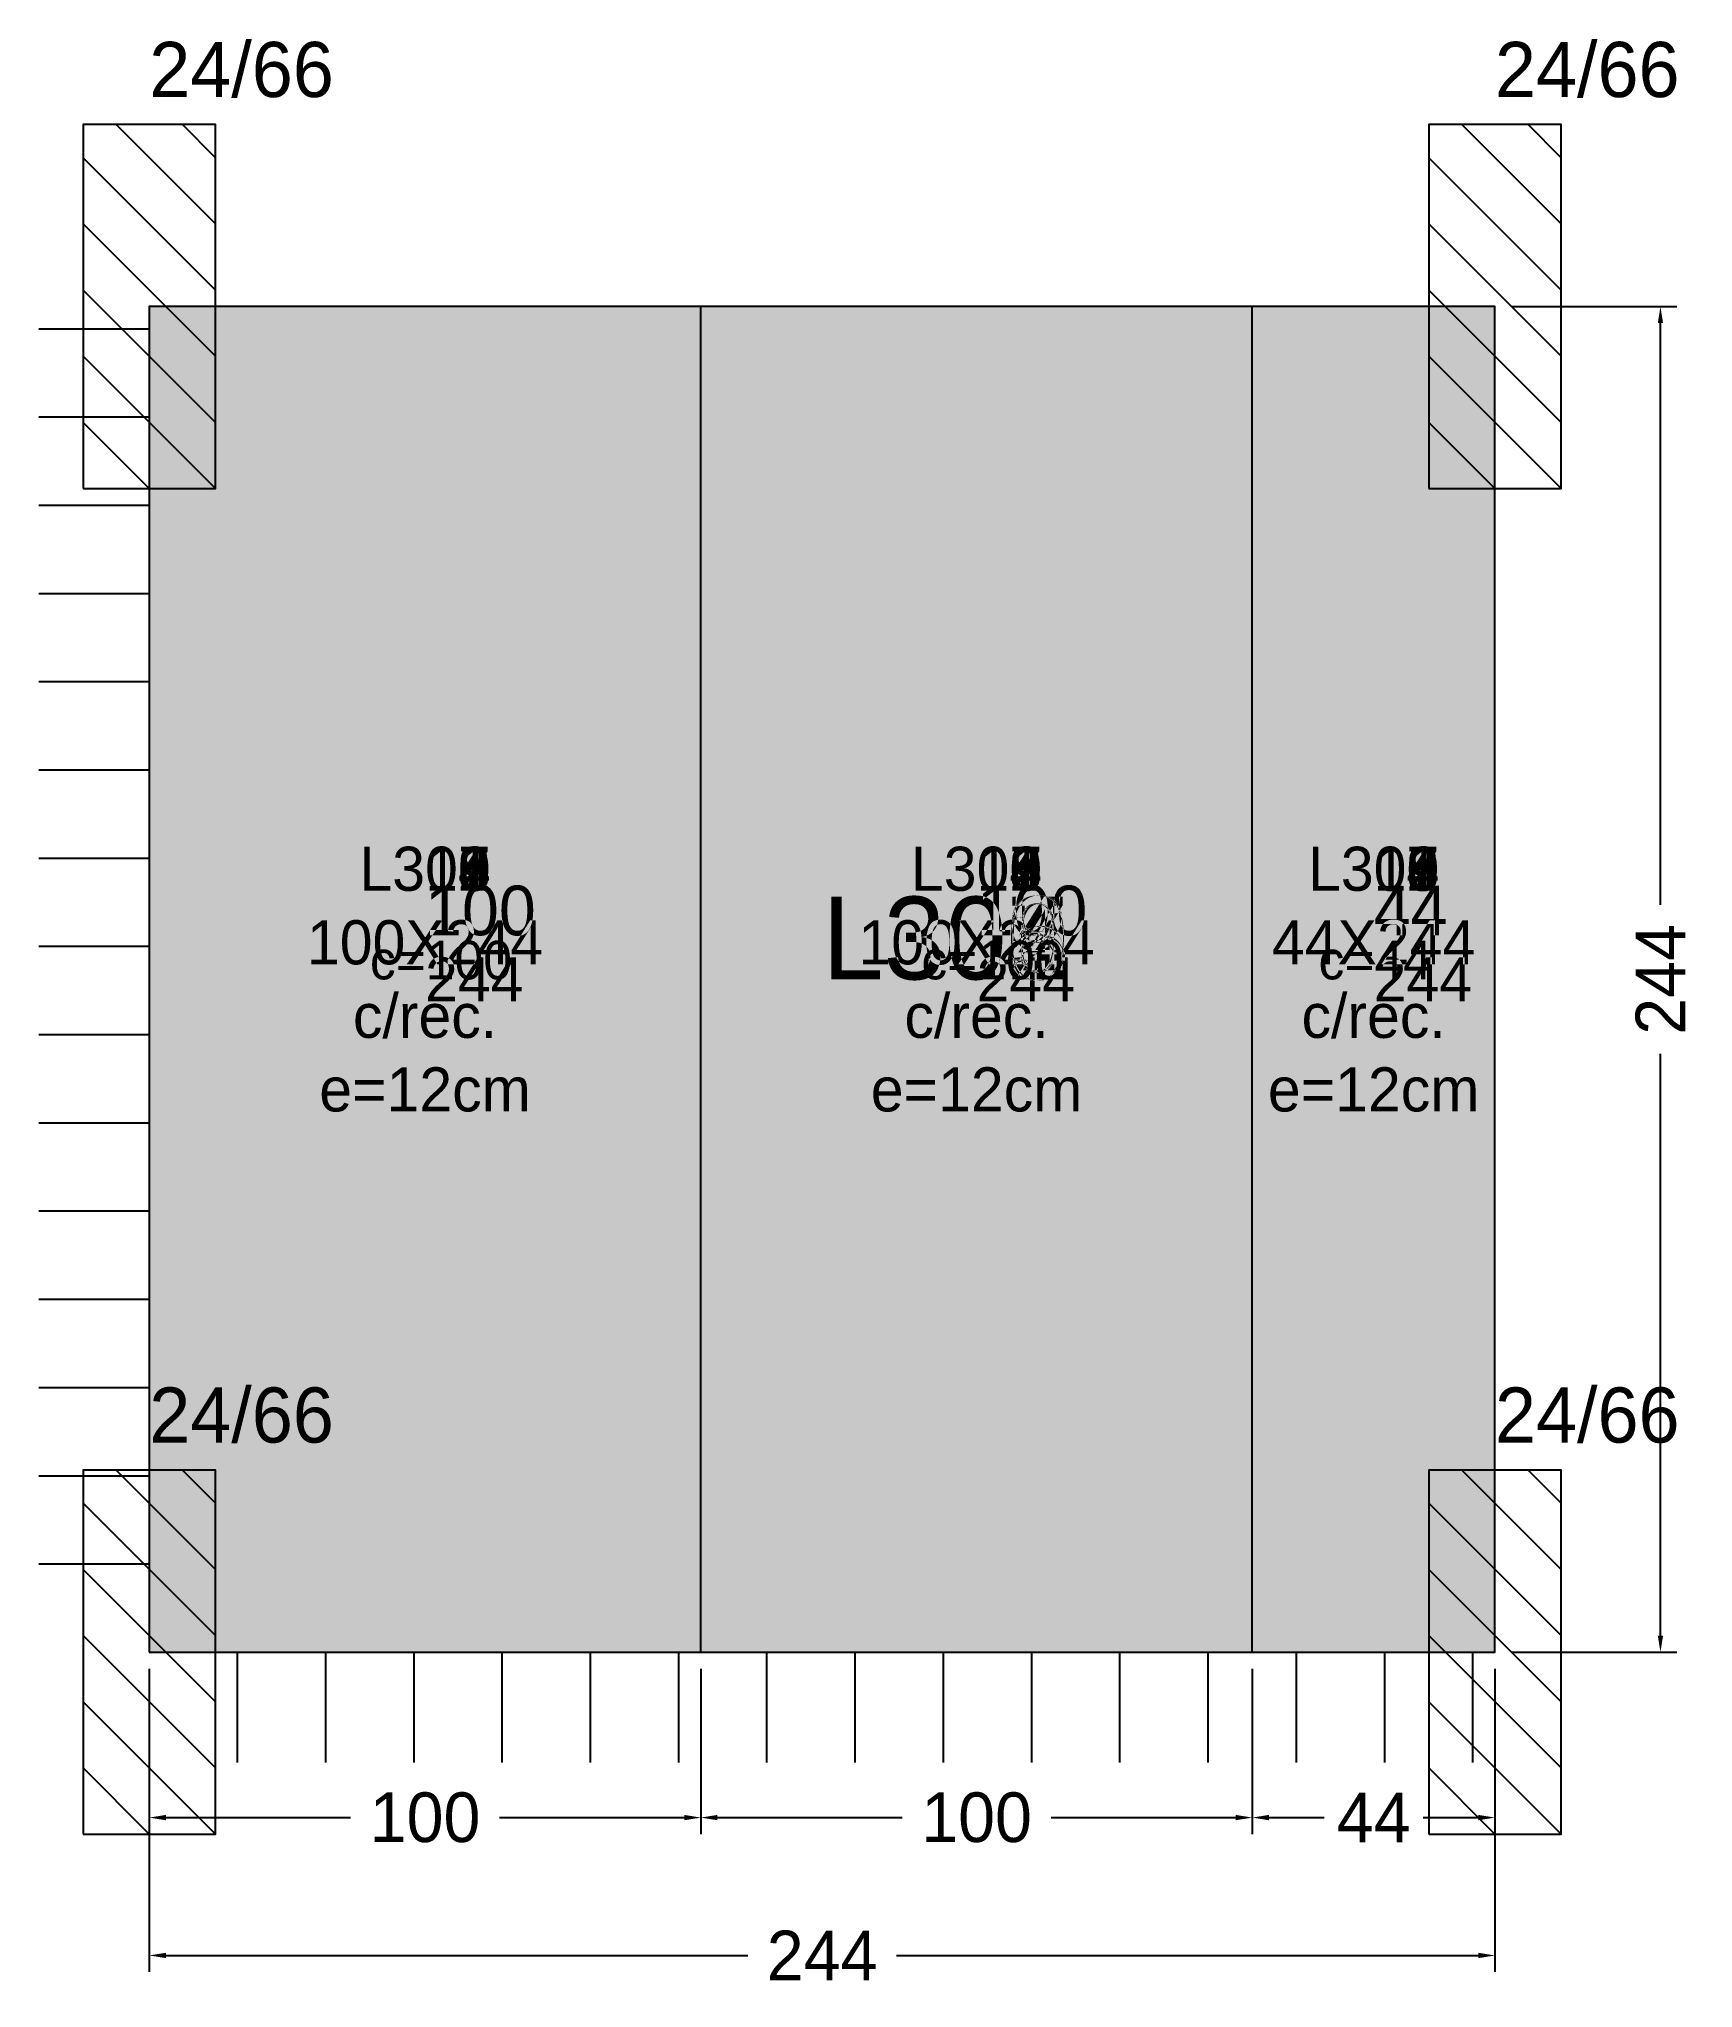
# Model space of a CAD drawing. Extents: x -9500 to 280, y -61 to 293.
# Drawn here: x -20 to 279.9, y -60.9 to 292.5 of the extents above; entities outside this region: 2.
import ezdxf

# ---------------------------------------------------------------- set-up
doc = ezdxf.new("R2010")
doc.units = 0
for name, color, linetype in [('3', 3, 'Continuous'), ('4', 4, 'Continuous'), ('7', 7, 'Continuous'), ('9', 9, 'Continuous'), ('AUX00', 7, 'Continuous'), ('COTA', 241, 'Continuous'), ('Hachura', 251, 'Continuous'), ('Painéis', 200, 'Continuous')]:
    doc.layers.add(name, color=color, linetype=linetype)
doc.dimstyles.new('COTA PAINEL-50', dxfattribs={"dimtxt": 9, "dimasz": 3, "dimexe": 3, "dimexo": 3, "dimgap": 3, "dimtad": 1, "dimdec": 1, "dimcen": 2.5, "dimclrd": 4, "dimclre": 4, "dimclrt": 240, "dimazin": 3, "dimtfac": 1, "dimtmove": 0, "dimatfit": 3})

msp = doc.modelspace()

# ---------------------------------------------------------------- texts
at = {"layer": '3'}
for s, height, p in [('24/66', 10, (0, 282)), ('24/66', 10, (244, 282)), ('c=100', 7, (40, 122)), ('c=100', 7, (40, 122)), ('c=100', 7, (40, 122)), ('c=100', 7, (40, 122)), ('c=100', 7, (40, 122)), ('c=100', 7, (40, 122)), ('c=100', 7, (40, 122)), ('c=100', 7, (40, 122)), ('c=100', 7, (40, 122)), ('c=100', 7, (40, 122)), ('c=100', 7, (40, 122)), ('c=100', 7, (140, 122)), ('c=100', 7, (140, 122)), ('c=100', 7, (140, 122)), ('c=100', 7, (140, 122)), ('c=100', 7, (140, 122)), ('c=100', 7, (140, 122)), ('c=100', 7, (140, 122)), ('c=100', 7, (140, 122)), ('c=100', 7, (140, 122)), ('c=100', 7, (140, 122)), ('c=100', 7, (140, 122)), ('c=44', 7, (212, 122)), ('c=44', 7, (212, 122)), ('c=44', 7, (212, 122)), ('c=44', 7, (212, 122)), ('c=44', 7, (212, 122)), ('c=44', 7, (212, 122)), ('c=44', 7, (212, 122)), ('c=44', 7, (212, 122)), ('c=44', 7, (212, 122)), ('c=44', 7, (212, 122)), ('c=44', 7, (212, 122)), ('24/66', 10, (0, 38)), ('24/66', 10, (244, 38))]:
    msp.add_text(s, height=height, dxfattribs=at).set_placement(p)
at = {"layer": '4'}
for s, height, p in [('100', 9, (50, 130)), ('100', 9, (50, 130)), ('100', 9, (50, 130)), ('100', 9, (50, 130)), ('100', 9, (50, 130)), ('100', 9, (50, 130)), ('100', 9, (50, 130)), ('100', 9, (50, 130)), ('100', 9, (50, 130)), ('100', 9, (50, 130)), ('100', 9, (50, 130)), ('100', 9, (150, 130)), ('100', 9, (150, 130)), ('100', 9, (150, 130)), ('100', 9, (150, 130)), ('100', 9, (150, 130)), ('100', 9, (150, 130)), ('100', 9, (150, 130)), ('100', 9, (150, 130)), ('100', 9, (150, 130)), ('100', 9, (150, 130)), ('100', 9, (150, 130)), ('44', 9, (222, 130)), ('44', 9, (222, 130)), ('44', 9, (222, 130)), ('44', 9, (222, 130)), ('44', 9, (222, 130)), ('44', 9, (222, 130)), ('44', 9, (222, 130)), ('44', 9, (222, 130)), ('44', 9, (222, 130)), ('44', 9, (222, 130)), ('44', 9, (222, 130)), ('L301', 15, (122, 122)), ('L302', 15, (122, 122)), ('L303', 15, (122, 122)), ('L304', 15, (122, 122)), ('L305', 15, (122, 122)), ('L306', 15, (122, 122)), ('L307', 15, (122, 122)), ('L308', 15, (122, 122)), ('L309', 15, (122, 122)), ('L310', 15, (122, 122)), ('L311', 15, (122, 122)), ('244', 8, (50, 118)), ('244', 8, (50, 118)), ('244', 8, (50, 118)), ('244', 8, (50, 118)), ('244', 8, (50, 118)), ('244', 8, (50, 118)), ('244', 8, (50, 118)), ('244', 8, (50, 118)), ('244', 8, (50, 118)), ('244', 8, (50, 118)), ('244', 8, (50, 118)), ('244', 8, (150, 118)), ('244', 8, (150, 118)), ('244', 8, (150, 118)), ('244', 8, (150, 118)), ('244', 8, (150, 118)), ('244', 8, (150, 118)), ('244', 8, (150, 118)), ('244', 8, (150, 118)), ('244', 8, (150, 118)), ('244', 8, (150, 118)), ('244', 8, (150, 118)), ('244', 8, (222, 118)), ('244', 8, (222, 118)), ('244', 8, (222, 118)), ('244', 8, (222, 118)), ('244', 8, (222, 118)), ('244', 8, (222, 118)), ('244', 8, (222, 118)), ('244', 8, (222, 118)), ('244', 8, (222, 118)), ('244', 8, (222, 118)), ('244', 8, (222, 118))]:
    msp.add_text(s, height=height, dxfattribs=at).set_placement(p)
at = {"layer": 'AUX00', "char_height": 8, "attachment_point": 5}
for s, insert in [('\\pxqc;L301^J100X244^Jc/rec.^Je=12cm', (50, 122)), ('\\pxqc;L302^J100X244^Jc/rec.^Je=12cm', (50, 122)), ('\\pxqc;L303^J100X244^Jc/rec.^Je=12cm', (50, 122)), ('\\pxqc;L304^J100X244^Jc/rec.^Je=12cm', (50, 122)), ('\\pxqc;L305^J100X244^Jc/rec.^Je=12cm', (50, 122)), ('\\pxqc;L306^J100X244^Jc/rec.^Je=12cm', (50, 122)), ('\\pxqc;L307^J100X244^Jc/rec.^Je=12cm', (50, 122)), ('\\pxqc;L308^J100X244^Jc/rec.^Je=12cm', (50, 122)), ('\\pxqc;L309^J100X244^Jc/rec.^Je=12cm', (50, 122)), ('\\pxqc;L310^J100X244^Jc/rec.^Je=12cm', (50, 122)), ('\\pxqc;L311^J100X244^Jc/rec.^Je=12cm', (50, 122)), ('\\pxqc;L301^J100X244^Jc/rec.^Je=12cm', (150, 122)), ('\\pxqc;L302^J100X244^Jc/rec.^Je=12cm', (150, 122)), ('\\pxqc;L303^J100X244^Jc/rec.^Je=12cm', (150, 122)), ('\\pxqc;L304^J100X244^Jc/rec.^Je=12cm', (150, 122)), ('\\pxqc;L305^J100X244^Jc/rec.^Je=12cm', (150, 122)), ('\\pxqc;L306^J100X244^Jc/rec.^Je=12cm', (150, 122)), ('\\pxqc;L307^J100X244^Jc/rec.^Je=12cm', (150, 122)), ('\\pxqc;L308^J100X244^Jc/rec.^Je=12cm', (150, 122)), ('\\pxqc;L309^J100X244^Jc/rec.^Je=12cm', (150, 122)), ('\\pxqc;L310^J100X244^Jc/rec.^Je=12cm', (150, 122)), ('\\pxqc;L311^J100X244^Jc/rec.^Je=12cm', (150, 122)), ('\\pxqc;L301^J44X244^Jc/rec.^Je=12cm', (222, 122)), ('\\pxqc;L302^J44X244^Jc/rec.^Je=12cm', (222, 122)), ('\\pxqc;L303^J44X244^Jc/rec.^Je=12cm', (222, 122)), ('\\pxqc;L304^J44X244^Jc/rec.^Je=12cm', (222, 122)), ('\\pxqc;L305^J44X244^Jc/rec.^Je=12cm', (222, 122)), ('\\pxqc;L306^J44X244^Jc/rec.^Je=12cm', (222, 122)), ('\\pxqc;L307^J44X244^Jc/rec.^Je=12cm', (222, 122)), ('\\pxqc;L308^J44X244^Jc/rec.^Je=12cm', (222, 122)), ('\\pxqc;L309^J44X244^Jc/rec.^Je=12cm', (222, 122)), ('\\pxqc;L310^J44X244^Jc/rec.^Je=12cm', (222, 122)), ('\\pxqc;L311^J44X244^Jc/rec.^Je=12cm', (222, 122))]:
    msp.add_mtext(s, dxfattribs=dict(at, insert=insert))

# ---------------------------------------------------------------- blocks, each defined once
blk = doc.blocks.new('_CLOSEDFILLED')
at = {"color": 0, "linetype": 'BYBLOCK'}
blk.add_solid([(-1, 0.16), (0, 0), (-1, -0.16)], dxfattribs=at)
blk = doc.blocks.new('*D1')
at = {"color": 4}
for p, q in [((0, -3), (0, -33)), ((100, -3), (100, -33)), ((3, -30), (36.5, -30)), ((63.5, -30), (97, -30))]:
    blk.add_line(p, q, dxfattribs=at)
at = {"layer": 'Defpoints'}
for p in [(0, 0), (100, 0), (0, -30)]:
    blk.add_point(p, dxfattribs=at)
at = {"layer": 'Painéis', "color": 4, "xscale": 3, "yscale": 3, "rotation": 180}
blk.add_blockref('_CLOSEDFILLED', (0, -30), dxfattribs=at)
at = {"layer": 'Painéis', "color": 4, "xscale": 3, "yscale": 3}
blk.add_blockref('_CLOSEDFILLED', (100, -30), dxfattribs=at)
at = {"layer": 'Painéis', "color": 240, "insert": (50, -30), "char_height": 9, "attachment_point": 5}
blk.add_mtext('100', dxfattribs=at)
blk = doc.blocks.new('*D2')
at = {"color": 4}
for p, q in [((100, -3), (100, -33)), ((200, -3), (200, -33)), ((103, -30), (136.5, -30)), ((163.5, -30), (197, -30))]:
    blk.add_line(p, q, dxfattribs=at)
at = {"layer": 'Defpoints'}
for p in [(100, 0), (200, 0), (100, -30)]:
    blk.add_point(p, dxfattribs=at)
at = {"layer": 'Painéis', "color": 4, "xscale": 3, "yscale": 3, "rotation": 180}
blk.add_blockref('_CLOSEDFILLED', (100, -30), dxfattribs=at)
at = {"layer": 'Painéis', "color": 4, "xscale": 3, "yscale": 3}
blk.add_blockref('_CLOSEDFILLED', (200, -30), dxfattribs=at)
at = {"layer": 'Painéis', "color": 240, "insert": (150, -30), "char_height": 9, "attachment_point": 5}
blk.add_mtext('100', dxfattribs=at)
blk = doc.blocks.new('*D3')
at = {"color": 4}
for p, q in [((200, -3), (200, -33)), ((244, -3), (244, -33)), ((203, -30), (213, -30)), ((231, -30), (241, -30))]:
    blk.add_line(p, q, dxfattribs=at)
at = {"layer": 'Defpoints'}
for p in [(200, 0), (244, 0), (200, -30)]:
    blk.add_point(p, dxfattribs=at)
at = {"layer": 'Painéis', "color": 4, "xscale": 3, "yscale": 3, "rotation": 180}
blk.add_blockref('_CLOSEDFILLED', (200, -30), dxfattribs=at)
at = {"layer": 'Painéis', "color": 4, "xscale": 3, "yscale": 3}
blk.add_blockref('_CLOSEDFILLED', (244, -30), dxfattribs=at)
at = {"layer": 'Painéis', "color": 240, "insert": (222, -30), "char_height": 9, "attachment_point": 5}
blk.add_mtext('44', dxfattribs=at)
blk = doc.blocks.new('*D4')
at = {"color": 4}
for p, q in [((0, -3), (0, -58)), ((244, -3), (244, -58)), ((3, -55), (108.5, -55)), ((135.5, -55), (241, -55))]:
    blk.add_line(p, q, dxfattribs=at)
at = {"layer": 'Defpoints'}
for p in [(0, 0), (244, 0), (0, -55)]:
    blk.add_point(p, dxfattribs=at)
at = {"layer": 'Painéis', "color": 4, "xscale": 3, "yscale": 3, "rotation": 180}
blk.add_blockref('_CLOSEDFILLED', (0, -55), dxfattribs=at)
at = {"layer": 'Painéis', "color": 4, "xscale": 3, "yscale": 3}
blk.add_blockref('_CLOSEDFILLED', (244, -55), dxfattribs=at)
at = {"layer": 'Painéis', "color": 240, "insert": (122, -55), "char_height": 9, "attachment_point": 5}
blk.add_mtext('244', dxfattribs=at)
blk = doc.blocks.new('*D5')
at = {"color": 4}
for p, q in [((247, 244), (277, 244)), ((274, 135.5), (274, 241)), ((274, 3), (274, 108.5)), ((247, 0), (277, 0))]:
    blk.add_line(p, q, dxfattribs=at)
at = {"layer": 'Defpoints'}
for p in [(244, 244), (244, 0), (274, 0)]:
    blk.add_point(p, dxfattribs=at)
at = {"layer": 'Painéis', "color": 4, "xscale": 3, "yscale": 3}
for p, rotation in [((274, 244), 90), ((274, 0), 270)]:
    blk.add_blockref('_CLOSEDFILLED', p, dxfattribs=dict(at, rotation=rotation))
at = {"layer": 'Painéis', "color": 240, "insert": (274, 122), "char_height": 9, "attachment_point": 5, "rotation": 90}
blk.add_mtext('244', dxfattribs=at)
blk = doc.blocks.new('*D6')
at = {"color": 4}
for p, q in [((0, -3), (0, -33)), ((100, -3), (100, -33)), ((3, -30), (36.5, -30)), ((63.5, -30), (97, -30))]:
    blk.add_line(p, q, dxfattribs=at)
at = {"layer": 'Defpoints'}
for p in [(0, 0), (100, 0), (0, -30)]:
    blk.add_point(p, dxfattribs=at)
at = {"layer": 'Painéis', "color": 4, "xscale": 3, "yscale": 3, "rotation": 180}
blk.add_blockref('_CLOSEDFILLED', (0, -30), dxfattribs=at)
at = {"layer": 'Painéis', "color": 4, "xscale": 3, "yscale": 3}
blk.add_blockref('_CLOSEDFILLED', (100, -30), dxfattribs=at)
at = {"layer": 'Painéis', "color": 240, "insert": (50, -30), "char_height": 9, "attachment_point": 5}
blk.add_mtext('100', dxfattribs=at)
blk = doc.blocks.new('*D7')
at = {"color": 4}
for p, q in [((100, -3), (100, -33)), ((200, -3), (200, -33)), ((103, -30), (136.5, -30)), ((163.5, -30), (197, -30))]:
    blk.add_line(p, q, dxfattribs=at)
at = {"layer": 'Defpoints'}
for p in [(100, 0), (200, 0), (100, -30)]:
    blk.add_point(p, dxfattribs=at)
at = {"layer": 'Painéis', "color": 4, "xscale": 3, "yscale": 3, "rotation": 180}
blk.add_blockref('_CLOSEDFILLED', (100, -30), dxfattribs=at)
at = {"layer": 'Painéis', "color": 4, "xscale": 3, "yscale": 3}
blk.add_blockref('_CLOSEDFILLED', (200, -30), dxfattribs=at)
at = {"layer": 'Painéis', "color": 240, "insert": (150, -30), "char_height": 9, "attachment_point": 5}
blk.add_mtext('100', dxfattribs=at)
blk = doc.blocks.new('*D8')
at = {"color": 4}
for p, q in [((200, -3), (200, -33)), ((244, -3), (244, -33)), ((203, -30), (213, -30)), ((231, -30), (241, -30))]:
    blk.add_line(p, q, dxfattribs=at)
at = {"layer": 'Defpoints'}
for p in [(200, 0), (244, 0), (200, -30)]:
    blk.add_point(p, dxfattribs=at)
at = {"layer": 'Painéis', "color": 4, "xscale": 3, "yscale": 3, "rotation": 180}
blk.add_blockref('_CLOSEDFILLED', (200, -30), dxfattribs=at)
at = {"layer": 'Painéis', "color": 4, "xscale": 3, "yscale": 3}
blk.add_blockref('_CLOSEDFILLED', (244, -30), dxfattribs=at)
at = {"layer": 'Painéis', "color": 240, "insert": (222, -30), "char_height": 9, "attachment_point": 5}
blk.add_mtext('44', dxfattribs=at)
blk = doc.blocks.new('*D9')
at = {"color": 4}
for p, q in [((0, -3), (0, -58)), ((244, -3), (244, -58)), ((3, -55), (108.5, -55)), ((135.5, -55), (241, -55))]:
    blk.add_line(p, q, dxfattribs=at)
at = {"layer": 'Defpoints'}
for p in [(0, 0), (244, 0), (0, -55)]:
    blk.add_point(p, dxfattribs=at)
at = {"layer": 'Painéis', "color": 4, "xscale": 3, "yscale": 3, "rotation": 180}
blk.add_blockref('_CLOSEDFILLED', (0, -55), dxfattribs=at)
at = {"layer": 'Painéis', "color": 4, "xscale": 3, "yscale": 3}
blk.add_blockref('_CLOSEDFILLED', (244, -55), dxfattribs=at)
at = {"layer": 'Painéis', "color": 240, "insert": (122, -55), "char_height": 9, "attachment_point": 5}
blk.add_mtext('244', dxfattribs=at)
blk = doc.blocks.new('*D10')
at = {"color": 4}
for p, q in [((247, 244), (277, 244)), ((274, 135.5), (274, 241)), ((274, 3), (274, 108.5)), ((247, 0), (277, 0))]:
    blk.add_line(p, q, dxfattribs=at)
at = {"layer": 'Defpoints'}
for p in [(244, 244), (244, 0), (274, 0)]:
    blk.add_point(p, dxfattribs=at)
at = {"layer": 'Painéis', "color": 4, "xscale": 3, "yscale": 3}
for p, rotation in [((274, 244), 90), ((274, 0), 270)]:
    blk.add_blockref('_CLOSEDFILLED', p, dxfattribs=dict(at, rotation=rotation))
at = {"layer": 'Painéis', "color": 240, "insert": (274, 122), "char_height": 9, "attachment_point": 5, "rotation": 90}
blk.add_mtext('244', dxfattribs=at)
blk = doc.blocks.new('*D11')
at = {"color": 4}
for p, q in [((0, -3), (0, -33)), ((100, -3), (100, -33)), ((3, -30), (36.5, -30)), ((63.5, -30), (97, -30))]:
    blk.add_line(p, q, dxfattribs=at)
at = {"layer": 'Defpoints'}
for p in [(0, 0), (100, 0), (0, -30)]:
    blk.add_point(p, dxfattribs=at)
at = {"layer": 'Painéis', "color": 4, "xscale": 3, "yscale": 3, "rotation": 180}
blk.add_blockref('_CLOSEDFILLED', (0, -30), dxfattribs=at)
at = {"layer": 'Painéis', "color": 4, "xscale": 3, "yscale": 3}
blk.add_blockref('_CLOSEDFILLED', (100, -30), dxfattribs=at)
at = {"layer": 'Painéis', "color": 240, "insert": (50, -30), "char_height": 9, "attachment_point": 5}
blk.add_mtext('100', dxfattribs=at)
blk = doc.blocks.new('*D12')
at = {"color": 4}
for p, q in [((100, -3), (100, -33)), ((200, -3), (200, -33)), ((103, -30), (136.5, -30)), ((163.5, -30), (197, -30))]:
    blk.add_line(p, q, dxfattribs=at)
at = {"layer": 'Defpoints'}
for p in [(100, 0), (200, 0), (100, -30)]:
    blk.add_point(p, dxfattribs=at)
at = {"layer": 'Painéis', "color": 4, "xscale": 3, "yscale": 3, "rotation": 180}
blk.add_blockref('_CLOSEDFILLED', (100, -30), dxfattribs=at)
at = {"layer": 'Painéis', "color": 4, "xscale": 3, "yscale": 3}
blk.add_blockref('_CLOSEDFILLED', (200, -30), dxfattribs=at)
at = {"layer": 'Painéis', "color": 240, "insert": (150, -30), "char_height": 9, "attachment_point": 5}
blk.add_mtext('100', dxfattribs=at)
blk = doc.blocks.new('*D13')
at = {"color": 4}
for p, q in [((200, -3), (200, -33)), ((244, -3), (244, -33)), ((203, -30), (213, -30)), ((231, -30), (241, -30))]:
    blk.add_line(p, q, dxfattribs=at)
at = {"layer": 'Defpoints'}
for p in [(200, 0), (244, 0), (200, -30)]:
    blk.add_point(p, dxfattribs=at)
at = {"layer": 'Painéis', "color": 4, "xscale": 3, "yscale": 3, "rotation": 180}
blk.add_blockref('_CLOSEDFILLED', (200, -30), dxfattribs=at)
at = {"layer": 'Painéis', "color": 4, "xscale": 3, "yscale": 3}
blk.add_blockref('_CLOSEDFILLED', (244, -30), dxfattribs=at)
at = {"layer": 'Painéis', "color": 240, "insert": (222, -30), "char_height": 9, "attachment_point": 5}
blk.add_mtext('44', dxfattribs=at)
blk = doc.blocks.new('*D14')
at = {"color": 4}
for p, q in [((0, -3), (0, -58)), ((244, -3), (244, -58)), ((3, -55), (108.5, -55)), ((135.5, -55), (241, -55))]:
    blk.add_line(p, q, dxfattribs=at)
at = {"layer": 'Defpoints'}
for p in [(0, 0), (244, 0), (0, -55)]:
    blk.add_point(p, dxfattribs=at)
at = {"layer": 'Painéis', "color": 4, "xscale": 3, "yscale": 3, "rotation": 180}
blk.add_blockref('_CLOSEDFILLED', (0, -55), dxfattribs=at)
at = {"layer": 'Painéis', "color": 4, "xscale": 3, "yscale": 3}
blk.add_blockref('_CLOSEDFILLED', (244, -55), dxfattribs=at)
at = {"layer": 'Painéis', "color": 240, "insert": (122, -55), "char_height": 9, "attachment_point": 5}
blk.add_mtext('244', dxfattribs=at)
blk = doc.blocks.new('*D15')
at = {"color": 4}
for p, q in [((247, 244), (277, 244)), ((274, 135.5), (274, 241)), ((274, 3), (274, 108.5)), ((247, 0), (277, 0))]:
    blk.add_line(p, q, dxfattribs=at)
at = {"layer": 'Defpoints'}
for p in [(244, 244), (244, 0), (274, 0)]:
    blk.add_point(p, dxfattribs=at)
at = {"layer": 'Painéis', "color": 4, "xscale": 3, "yscale": 3}
for p, rotation in [((274, 244), 90), ((274, 0), 270)]:
    blk.add_blockref('_CLOSEDFILLED', p, dxfattribs=dict(at, rotation=rotation))
at = {"layer": 'Painéis', "color": 240, "insert": (274, 122), "char_height": 9, "attachment_point": 5, "rotation": 90}
blk.add_mtext('244', dxfattribs=at)
blk = doc.blocks.new('*D16')
at = {"color": 4}
for p, q in [((0, -3), (0, -33)), ((100, -3), (100, -33)), ((3, -30), (36.5, -30)), ((63.5, -30), (97, -30))]:
    blk.add_line(p, q, dxfattribs=at)
at = {"layer": 'Defpoints'}
for p in [(0, 0), (100, 0), (0, -30)]:
    blk.add_point(p, dxfattribs=at)
at = {"layer": 'Painéis', "color": 4, "xscale": 3, "yscale": 3, "rotation": 180}
blk.add_blockref('_CLOSEDFILLED', (0, -30), dxfattribs=at)
at = {"layer": 'Painéis', "color": 4, "xscale": 3, "yscale": 3}
blk.add_blockref('_CLOSEDFILLED', (100, -30), dxfattribs=at)
at = {"layer": 'Painéis', "color": 240, "insert": (50, -30), "char_height": 9, "attachment_point": 5}
blk.add_mtext('100', dxfattribs=at)
blk = doc.blocks.new('*D17')
at = {"color": 4}
for p, q in [((100, -3), (100, -33)), ((200, -3), (200, -33)), ((103, -30), (136.5, -30)), ((163.5, -30), (197, -30))]:
    blk.add_line(p, q, dxfattribs=at)
at = {"layer": 'Defpoints'}
for p in [(100, 0), (200, 0), (100, -30)]:
    blk.add_point(p, dxfattribs=at)
at = {"layer": 'Painéis', "color": 4, "xscale": 3, "yscale": 3, "rotation": 180}
blk.add_blockref('_CLOSEDFILLED', (100, -30), dxfattribs=at)
at = {"layer": 'Painéis', "color": 4, "xscale": 3, "yscale": 3}
blk.add_blockref('_CLOSEDFILLED', (200, -30), dxfattribs=at)
at = {"layer": 'Painéis', "color": 240, "insert": (150, -30), "char_height": 9, "attachment_point": 5}
blk.add_mtext('100', dxfattribs=at)
blk = doc.blocks.new('*D18')
at = {"color": 4}
for p, q in [((200, -3), (200, -33)), ((244, -3), (244, -33)), ((203, -30), (213, -30)), ((231, -30), (241, -30))]:
    blk.add_line(p, q, dxfattribs=at)
at = {"layer": 'Defpoints'}
for p in [(200, 0), (244, 0), (200, -30)]:
    blk.add_point(p, dxfattribs=at)
at = {"layer": 'Painéis', "color": 4, "xscale": 3, "yscale": 3, "rotation": 180}
blk.add_blockref('_CLOSEDFILLED', (200, -30), dxfattribs=at)
at = {"layer": 'Painéis', "color": 4, "xscale": 3, "yscale": 3}
blk.add_blockref('_CLOSEDFILLED', (244, -30), dxfattribs=at)
at = {"layer": 'Painéis', "color": 240, "insert": (222, -30), "char_height": 9, "attachment_point": 5}
blk.add_mtext('44', dxfattribs=at)
blk = doc.blocks.new('*D19')
at = {"color": 4}
for p, q in [((0, -3), (0, -58)), ((244, -3), (244, -58)), ((3, -55), (108.5, -55)), ((135.5, -55), (241, -55))]:
    blk.add_line(p, q, dxfattribs=at)
at = {"layer": 'Defpoints'}
for p in [(0, 0), (244, 0), (0, -55)]:
    blk.add_point(p, dxfattribs=at)
at = {"layer": 'Painéis', "color": 4, "xscale": 3, "yscale": 3, "rotation": 180}
blk.add_blockref('_CLOSEDFILLED', (0, -55), dxfattribs=at)
at = {"layer": 'Painéis', "color": 4, "xscale": 3, "yscale": 3}
blk.add_blockref('_CLOSEDFILLED', (244, -55), dxfattribs=at)
at = {"layer": 'Painéis', "color": 240, "insert": (122, -55), "char_height": 9, "attachment_point": 5}
blk.add_mtext('244', dxfattribs=at)
blk = doc.blocks.new('*D20')
at = {"color": 4}
for p, q in [((247, 244), (277, 244)), ((274, 135.5), (274, 241)), ((274, 3), (274, 108.5)), ((247, 0), (277, 0))]:
    blk.add_line(p, q, dxfattribs=at)
at = {"layer": 'Defpoints'}
for p in [(244, 244), (244, 0), (274, 0)]:
    blk.add_point(p, dxfattribs=at)
at = {"layer": 'Painéis', "color": 4, "xscale": 3, "yscale": 3}
for p, rotation in [((274, 244), 90), ((274, 0), 270)]:
    blk.add_blockref('_CLOSEDFILLED', p, dxfattribs=dict(at, rotation=rotation))
at = {"layer": 'Painéis', "color": 240, "insert": (274, 122), "char_height": 9, "attachment_point": 5, "rotation": 90}
blk.add_mtext('244', dxfattribs=at)
blk = doc.blocks.new('*D21')
at = {"color": 4}
for p, q in [((0, -3), (0, -33)), ((100, -3), (100, -33)), ((3, -30), (36.5, -30)), ((63.5, -30), (97, -30))]:
    blk.add_line(p, q, dxfattribs=at)
at = {"layer": 'Defpoints'}
for p in [(0, 0), (100, 0), (0, -30)]:
    blk.add_point(p, dxfattribs=at)
at = {"layer": 'Painéis', "color": 4, "xscale": 3, "yscale": 3, "rotation": 180}
blk.add_blockref('_CLOSEDFILLED', (0, -30), dxfattribs=at)
at = {"layer": 'Painéis', "color": 4, "xscale": 3, "yscale": 3}
blk.add_blockref('_CLOSEDFILLED', (100, -30), dxfattribs=at)
at = {"layer": 'Painéis', "color": 240, "insert": (50, -30), "char_height": 9, "attachment_point": 5}
blk.add_mtext('100', dxfattribs=at)
blk = doc.blocks.new('*D22')
at = {"color": 4}
for p, q in [((100, -3), (100, -33)), ((200, -3), (200, -33)), ((103, -30), (136.5, -30)), ((163.5, -30), (197, -30))]:
    blk.add_line(p, q, dxfattribs=at)
at = {"layer": 'Defpoints'}
for p in [(100, 0), (200, 0), (100, -30)]:
    blk.add_point(p, dxfattribs=at)
at = {"layer": 'Painéis', "color": 4, "xscale": 3, "yscale": 3, "rotation": 180}
blk.add_blockref('_CLOSEDFILLED', (100, -30), dxfattribs=at)
at = {"layer": 'Painéis', "color": 4, "xscale": 3, "yscale": 3}
blk.add_blockref('_CLOSEDFILLED', (200, -30), dxfattribs=at)
at = {"layer": 'Painéis', "color": 240, "insert": (150, -30), "char_height": 9, "attachment_point": 5}
blk.add_mtext('100', dxfattribs=at)
blk = doc.blocks.new('*D23')
at = {"color": 4}
for p, q in [((200, -3), (200, -33)), ((244, -3), (244, -33)), ((203, -30), (213, -30)), ((231, -30), (241, -30))]:
    blk.add_line(p, q, dxfattribs=at)
at = {"layer": 'Defpoints'}
for p in [(200, 0), (244, 0), (200, -30)]:
    blk.add_point(p, dxfattribs=at)
at = {"layer": 'Painéis', "color": 4, "xscale": 3, "yscale": 3, "rotation": 180}
blk.add_blockref('_CLOSEDFILLED', (200, -30), dxfattribs=at)
at = {"layer": 'Painéis', "color": 4, "xscale": 3, "yscale": 3}
blk.add_blockref('_CLOSEDFILLED', (244, -30), dxfattribs=at)
at = {"layer": 'Painéis', "color": 240, "insert": (222, -30), "char_height": 9, "attachment_point": 5}
blk.add_mtext('44', dxfattribs=at)
blk = doc.blocks.new('*D24')
at = {"color": 4}
for p, q in [((0, -3), (0, -58)), ((244, -3), (244, -58)), ((3, -55), (108.5, -55)), ((135.5, -55), (241, -55))]:
    blk.add_line(p, q, dxfattribs=at)
at = {"layer": 'Defpoints'}
for p in [(0, 0), (244, 0), (0, -55)]:
    blk.add_point(p, dxfattribs=at)
at = {"layer": 'Painéis', "color": 4, "xscale": 3, "yscale": 3, "rotation": 180}
blk.add_blockref('_CLOSEDFILLED', (0, -55), dxfattribs=at)
at = {"layer": 'Painéis', "color": 4, "xscale": 3, "yscale": 3}
blk.add_blockref('_CLOSEDFILLED', (244, -55), dxfattribs=at)
at = {"layer": 'Painéis', "color": 240, "insert": (122, -55), "char_height": 9, "attachment_point": 5}
blk.add_mtext('244', dxfattribs=at)
blk = doc.blocks.new('*D25')
at = {"color": 4}
for p, q in [((247, 244), (277, 244)), ((274, 135.5), (274, 241)), ((274, 3), (274, 108.5)), ((247, 0), (277, 0))]:
    blk.add_line(p, q, dxfattribs=at)
at = {"layer": 'Defpoints'}
for p in [(244, 244), (244, 0), (274, 0)]:
    blk.add_point(p, dxfattribs=at)
at = {"layer": 'Painéis', "color": 4, "xscale": 3, "yscale": 3}
for p, rotation in [((274, 244), 90), ((274, 0), 270)]:
    blk.add_blockref('_CLOSEDFILLED', p, dxfattribs=dict(at, rotation=rotation))
at = {"layer": 'Painéis', "color": 240, "insert": (274, 122), "char_height": 9, "attachment_point": 5, "rotation": 90}
blk.add_mtext('244', dxfattribs=at)
blk = doc.blocks.new('*D26')
at = {"color": 4}
for p, q in [((0, -3), (0, -33)), ((100, -3), (100, -33)), ((3, -30), (36.5, -30)), ((63.5, -30), (97, -30))]:
    blk.add_line(p, q, dxfattribs=at)
at = {"layer": 'Defpoints'}
for p in [(0, 0), (100, 0), (0, -30)]:
    blk.add_point(p, dxfattribs=at)
at = {"layer": 'Painéis', "color": 4, "xscale": 3, "yscale": 3, "rotation": 180}
blk.add_blockref('_CLOSEDFILLED', (0, -30), dxfattribs=at)
at = {"layer": 'Painéis', "color": 4, "xscale": 3, "yscale": 3}
blk.add_blockref('_CLOSEDFILLED', (100, -30), dxfattribs=at)
at = {"layer": 'Painéis', "color": 240, "insert": (50, -30), "char_height": 9, "attachment_point": 5}
blk.add_mtext('100', dxfattribs=at)
blk = doc.blocks.new('*D27')
at = {"color": 4}
for p, q in [((100, -3), (100, -33)), ((200, -3), (200, -33)), ((103, -30), (136.5, -30)), ((163.5, -30), (197, -30))]:
    blk.add_line(p, q, dxfattribs=at)
at = {"layer": 'Defpoints'}
for p in [(100, 0), (200, 0), (100, -30)]:
    blk.add_point(p, dxfattribs=at)
at = {"layer": 'Painéis', "color": 4, "xscale": 3, "yscale": 3, "rotation": 180}
blk.add_blockref('_CLOSEDFILLED', (100, -30), dxfattribs=at)
at = {"layer": 'Painéis', "color": 4, "xscale": 3, "yscale": 3}
blk.add_blockref('_CLOSEDFILLED', (200, -30), dxfattribs=at)
at = {"layer": 'Painéis', "color": 240, "insert": (150, -30), "char_height": 9, "attachment_point": 5}
blk.add_mtext('100', dxfattribs=at)
blk = doc.blocks.new('*D28')
at = {"color": 4}
for p, q in [((200, -3), (200, -33)), ((244, -3), (244, -33)), ((203, -30), (213, -30)), ((231, -30), (241, -30))]:
    blk.add_line(p, q, dxfattribs=at)
at = {"layer": 'Defpoints'}
for p in [(200, 0), (244, 0), (200, -30)]:
    blk.add_point(p, dxfattribs=at)
at = {"layer": 'Painéis', "color": 4, "xscale": 3, "yscale": 3, "rotation": 180}
blk.add_blockref('_CLOSEDFILLED', (200, -30), dxfattribs=at)
at = {"layer": 'Painéis', "color": 4, "xscale": 3, "yscale": 3}
blk.add_blockref('_CLOSEDFILLED', (244, -30), dxfattribs=at)
at = {"layer": 'Painéis', "color": 240, "insert": (222, -30), "char_height": 9, "attachment_point": 5}
blk.add_mtext('44', dxfattribs=at)
blk = doc.blocks.new('*D29')
at = {"color": 4}
for p, q in [((0, -3), (0, -58)), ((244, -3), (244, -58)), ((3, -55), (108.5, -55)), ((135.5, -55), (241, -55))]:
    blk.add_line(p, q, dxfattribs=at)
at = {"layer": 'Defpoints'}
for p in [(0, 0), (244, 0), (0, -55)]:
    blk.add_point(p, dxfattribs=at)
at = {"layer": 'Painéis', "color": 4, "xscale": 3, "yscale": 3, "rotation": 180}
blk.add_blockref('_CLOSEDFILLED', (0, -55), dxfattribs=at)
at = {"layer": 'Painéis', "color": 4, "xscale": 3, "yscale": 3}
blk.add_blockref('_CLOSEDFILLED', (244, -55), dxfattribs=at)
at = {"layer": 'Painéis', "color": 240, "insert": (122, -55), "char_height": 9, "attachment_point": 5}
blk.add_mtext('244', dxfattribs=at)
blk = doc.blocks.new('*D30')
at = {"color": 4}
for p, q in [((247, 244), (277, 244)), ((274, 135.5), (274, 241)), ((274, 3), (274, 108.5)), ((247, 0), (277, 0))]:
    blk.add_line(p, q, dxfattribs=at)
at = {"layer": 'Defpoints'}
for p in [(244, 244), (244, 0), (274, 0)]:
    blk.add_point(p, dxfattribs=at)
at = {"layer": 'Painéis', "color": 4, "xscale": 3, "yscale": 3}
for p, rotation in [((274, 244), 90), ((274, 0), 270)]:
    blk.add_blockref('_CLOSEDFILLED', p, dxfattribs=dict(at, rotation=rotation))
at = {"layer": 'Painéis', "color": 240, "insert": (274, 122), "char_height": 9, "attachment_point": 5, "rotation": 90}
blk.add_mtext('244', dxfattribs=at)
blk = doc.blocks.new('*D31')
at = {"color": 4}
for p, q in [((0, -3), (0, -33)), ((100, -3), (100, -33)), ((3, -30), (36.5, -30)), ((63.5, -30), (97, -30))]:
    blk.add_line(p, q, dxfattribs=at)
at = {"layer": 'Defpoints'}
for p in [(0, 0), (100, 0), (0, -30)]:
    blk.add_point(p, dxfattribs=at)
at = {"layer": 'Painéis', "color": 4, "xscale": 3, "yscale": 3, "rotation": 180}
blk.add_blockref('_CLOSEDFILLED', (0, -30), dxfattribs=at)
at = {"layer": 'Painéis', "color": 4, "xscale": 3, "yscale": 3}
blk.add_blockref('_CLOSEDFILLED', (100, -30), dxfattribs=at)
at = {"layer": 'Painéis', "color": 240, "insert": (50, -30), "char_height": 9, "attachment_point": 5}
blk.add_mtext('100', dxfattribs=at)
blk = doc.blocks.new('*D32')
at = {"color": 4}
for p, q in [((100, -3), (100, -33)), ((200, -3), (200, -33)), ((103, -30), (136.5, -30)), ((163.5, -30), (197, -30))]:
    blk.add_line(p, q, dxfattribs=at)
at = {"layer": 'Defpoints'}
for p in [(100, 0), (200, 0), (100, -30)]:
    blk.add_point(p, dxfattribs=at)
at = {"layer": 'Painéis', "color": 4, "xscale": 3, "yscale": 3, "rotation": 180}
blk.add_blockref('_CLOSEDFILLED', (100, -30), dxfattribs=at)
at = {"layer": 'Painéis', "color": 4, "xscale": 3, "yscale": 3}
blk.add_blockref('_CLOSEDFILLED', (200, -30), dxfattribs=at)
at = {"layer": 'Painéis', "color": 240, "insert": (150, -30), "char_height": 9, "attachment_point": 5}
blk.add_mtext('100', dxfattribs=at)
blk = doc.blocks.new('*D33')
at = {"color": 4}
for p, q in [((200, -3), (200, -33)), ((244, -3), (244, -33)), ((203, -30), (213, -30)), ((231, -30), (241, -30))]:
    blk.add_line(p, q, dxfattribs=at)
at = {"layer": 'Defpoints'}
for p in [(200, 0), (244, 0), (200, -30)]:
    blk.add_point(p, dxfattribs=at)
at = {"layer": 'Painéis', "color": 4, "xscale": 3, "yscale": 3, "rotation": 180}
blk.add_blockref('_CLOSEDFILLED', (200, -30), dxfattribs=at)
at = {"layer": 'Painéis', "color": 4, "xscale": 3, "yscale": 3}
blk.add_blockref('_CLOSEDFILLED', (244, -30), dxfattribs=at)
at = {"layer": 'Painéis', "color": 240, "insert": (222, -30), "char_height": 9, "attachment_point": 5}
blk.add_mtext('44', dxfattribs=at)
blk = doc.blocks.new('*D34')
at = {"color": 4}
for p, q in [((0, -3), (0, -58)), ((244, -3), (244, -58)), ((3, -55), (108.5, -55)), ((135.5, -55), (241, -55))]:
    blk.add_line(p, q, dxfattribs=at)
at = {"layer": 'Defpoints'}
for p in [(0, 0), (244, 0), (0, -55)]:
    blk.add_point(p, dxfattribs=at)
at = {"layer": 'Painéis', "color": 4, "xscale": 3, "yscale": 3, "rotation": 180}
blk.add_blockref('_CLOSEDFILLED', (0, -55), dxfattribs=at)
at = {"layer": 'Painéis', "color": 4, "xscale": 3, "yscale": 3}
blk.add_blockref('_CLOSEDFILLED', (244, -55), dxfattribs=at)
at = {"layer": 'Painéis', "color": 240, "insert": (122, -55), "char_height": 9, "attachment_point": 5}
blk.add_mtext('244', dxfattribs=at)
blk = doc.blocks.new('*D35')
at = {"color": 4}
for p, q in [((247, 244), (277, 244)), ((274, 135.5), (274, 241)), ((274, 3), (274, 108.5)), ((247, 0), (277, 0))]:
    blk.add_line(p, q, dxfattribs=at)
at = {"layer": 'Defpoints'}
for p in [(244, 244), (244, 0), (274, 0)]:
    blk.add_point(p, dxfattribs=at)
at = {"layer": 'Painéis', "color": 4, "xscale": 3, "yscale": 3}
for p, rotation in [((274, 244), 90), ((274, 0), 270)]:
    blk.add_blockref('_CLOSEDFILLED', p, dxfattribs=dict(at, rotation=rotation))
at = {"layer": 'Painéis', "color": 240, "insert": (274, 122), "char_height": 9, "attachment_point": 5, "rotation": 90}
blk.add_mtext('244', dxfattribs=at)
blk = doc.blocks.new('*D36')
at = {"color": 4}
for p, q in [((0, -3), (0, -33)), ((100, -3), (100, -33)), ((3, -30), (36.5, -30)), ((63.5, -30), (97, -30))]:
    blk.add_line(p, q, dxfattribs=at)
at = {"layer": 'Defpoints'}
for p in [(0, 0), (100, 0), (0, -30)]:
    blk.add_point(p, dxfattribs=at)
at = {"layer": 'Painéis', "color": 4, "xscale": 3, "yscale": 3, "rotation": 180}
blk.add_blockref('_CLOSEDFILLED', (0, -30), dxfattribs=at)
at = {"layer": 'Painéis', "color": 4, "xscale": 3, "yscale": 3}
blk.add_blockref('_CLOSEDFILLED', (100, -30), dxfattribs=at)
at = {"layer": 'Painéis', "color": 240, "insert": (50, -30), "char_height": 9, "attachment_point": 5}
blk.add_mtext('100', dxfattribs=at)
blk = doc.blocks.new('*D37')
at = {"color": 4}
for p, q in [((100, -3), (100, -33)), ((200, -3), (200, -33)), ((103, -30), (136.5, -30)), ((163.5, -30), (197, -30))]:
    blk.add_line(p, q, dxfattribs=at)
at = {"layer": 'Defpoints'}
for p in [(100, 0), (200, 0), (100, -30)]:
    blk.add_point(p, dxfattribs=at)
at = {"layer": 'Painéis', "color": 4, "xscale": 3, "yscale": 3, "rotation": 180}
blk.add_blockref('_CLOSEDFILLED', (100, -30), dxfattribs=at)
at = {"layer": 'Painéis', "color": 4, "xscale": 3, "yscale": 3}
blk.add_blockref('_CLOSEDFILLED', (200, -30), dxfattribs=at)
at = {"layer": 'Painéis', "color": 240, "insert": (150, -30), "char_height": 9, "attachment_point": 5}
blk.add_mtext('100', dxfattribs=at)
blk = doc.blocks.new('*D38')
at = {"color": 4}
for p, q in [((200, -3), (200, -33)), ((244, -3), (244, -33)), ((203, -30), (213, -30)), ((231, -30), (241, -30))]:
    blk.add_line(p, q, dxfattribs=at)
at = {"layer": 'Defpoints'}
for p in [(200, 0), (244, 0), (200, -30)]:
    blk.add_point(p, dxfattribs=at)
at = {"layer": 'Painéis', "color": 4, "xscale": 3, "yscale": 3, "rotation": 180}
blk.add_blockref('_CLOSEDFILLED', (200, -30), dxfattribs=at)
at = {"layer": 'Painéis', "color": 4, "xscale": 3, "yscale": 3}
blk.add_blockref('_CLOSEDFILLED', (244, -30), dxfattribs=at)
at = {"layer": 'Painéis', "color": 240, "insert": (222, -30), "char_height": 9, "attachment_point": 5}
blk.add_mtext('44', dxfattribs=at)
blk = doc.blocks.new('*D39')
at = {"color": 4}
for p, q in [((0, -3), (0, -58)), ((244, -3), (244, -58)), ((3, -55), (108.5, -55)), ((135.5, -55), (241, -55))]:
    blk.add_line(p, q, dxfattribs=at)
at = {"layer": 'Defpoints'}
for p in [(0, 0), (244, 0), (0, -55)]:
    blk.add_point(p, dxfattribs=at)
at = {"layer": 'Painéis', "color": 4, "xscale": 3, "yscale": 3, "rotation": 180}
blk.add_blockref('_CLOSEDFILLED', (0, -55), dxfattribs=at)
at = {"layer": 'Painéis', "color": 4, "xscale": 3, "yscale": 3}
blk.add_blockref('_CLOSEDFILLED', (244, -55), dxfattribs=at)
at = {"layer": 'Painéis', "color": 240, "insert": (122, -55), "char_height": 9, "attachment_point": 5}
blk.add_mtext('244', dxfattribs=at)
blk = doc.blocks.new('*D40')
at = {"color": 4}
for p, q in [((247, 244), (277, 244)), ((274, 135.5), (274, 241)), ((274, 3), (274, 108.5)), ((247, 0), (277, 0))]:
    blk.add_line(p, q, dxfattribs=at)
at = {"layer": 'Defpoints'}
for p in [(244, 244), (244, 0), (274, 0)]:
    blk.add_point(p, dxfattribs=at)
at = {"layer": 'Painéis', "color": 4, "xscale": 3, "yscale": 3}
for p, rotation in [((274, 244), 90), ((274, 0), 270)]:
    blk.add_blockref('_CLOSEDFILLED', p, dxfattribs=dict(at, rotation=rotation))
at = {"layer": 'Painéis', "color": 240, "insert": (274, 122), "char_height": 9, "attachment_point": 5, "rotation": 90}
blk.add_mtext('244', dxfattribs=at)
blk = doc.blocks.new('*D41')
at = {"color": 4}
for p, q in [((0, -3), (0, -33)), ((100, -3), (100, -33)), ((3, -30), (36.5, -30)), ((63.5, -30), (97, -30))]:
    blk.add_line(p, q, dxfattribs=at)
at = {"layer": 'Defpoints'}
for p in [(0, 0), (100, 0), (0, -30)]:
    blk.add_point(p, dxfattribs=at)
at = {"layer": 'Painéis', "color": 4, "xscale": 3, "yscale": 3, "rotation": 180}
blk.add_blockref('_CLOSEDFILLED', (0, -30), dxfattribs=at)
at = {"layer": 'Painéis', "color": 4, "xscale": 3, "yscale": 3}
blk.add_blockref('_CLOSEDFILLED', (100, -30), dxfattribs=at)
at = {"layer": 'Painéis', "color": 240, "insert": (50, -30), "char_height": 9, "attachment_point": 5}
blk.add_mtext('100', dxfattribs=at)
blk = doc.blocks.new('*D42')
at = {"color": 4}
for p, q in [((100, -3), (100, -33)), ((200, -3), (200, -33)), ((103, -30), (136.5, -30)), ((163.5, -30), (197, -30))]:
    blk.add_line(p, q, dxfattribs=at)
at = {"layer": 'Defpoints'}
for p in [(100, 0), (200, 0), (100, -30)]:
    blk.add_point(p, dxfattribs=at)
at = {"layer": 'Painéis', "color": 4, "xscale": 3, "yscale": 3, "rotation": 180}
blk.add_blockref('_CLOSEDFILLED', (100, -30), dxfattribs=at)
at = {"layer": 'Painéis', "color": 4, "xscale": 3, "yscale": 3}
blk.add_blockref('_CLOSEDFILLED', (200, -30), dxfattribs=at)
at = {"layer": 'Painéis', "color": 240, "insert": (150, -30), "char_height": 9, "attachment_point": 5}
blk.add_mtext('100', dxfattribs=at)
blk = doc.blocks.new('*D43')
at = {"color": 4}
for p, q in [((200, -3), (200, -33)), ((244, -3), (244, -33)), ((203, -30), (213, -30)), ((231, -30), (241, -30))]:
    blk.add_line(p, q, dxfattribs=at)
at = {"layer": 'Defpoints'}
for p in [(200, 0), (244, 0), (200, -30)]:
    blk.add_point(p, dxfattribs=at)
at = {"layer": 'Painéis', "color": 4, "xscale": 3, "yscale": 3, "rotation": 180}
blk.add_blockref('_CLOSEDFILLED', (200, -30), dxfattribs=at)
at = {"layer": 'Painéis', "color": 4, "xscale": 3, "yscale": 3}
blk.add_blockref('_CLOSEDFILLED', (244, -30), dxfattribs=at)
at = {"layer": 'Painéis', "color": 240, "insert": (222, -30), "char_height": 9, "attachment_point": 5}
blk.add_mtext('44', dxfattribs=at)
blk = doc.blocks.new('*D44')
at = {"color": 4}
for p, q in [((0, -3), (0, -58)), ((244, -3), (244, -58)), ((3, -55), (108.5, -55)), ((135.5, -55), (241, -55))]:
    blk.add_line(p, q, dxfattribs=at)
at = {"layer": 'Defpoints'}
for p in [(0, 0), (244, 0), (0, -55)]:
    blk.add_point(p, dxfattribs=at)
at = {"layer": 'Painéis', "color": 4, "xscale": 3, "yscale": 3, "rotation": 180}
blk.add_blockref('_CLOSEDFILLED', (0, -55), dxfattribs=at)
at = {"layer": 'Painéis', "color": 4, "xscale": 3, "yscale": 3}
blk.add_blockref('_CLOSEDFILLED', (244, -55), dxfattribs=at)
at = {"layer": 'Painéis', "color": 240, "insert": (122, -55), "char_height": 9, "attachment_point": 5}
blk.add_mtext('244', dxfattribs=at)
blk = doc.blocks.new('*D45')
at = {"color": 4}
for p, q in [((247, 244), (277, 244)), ((274, 135.5), (274, 241)), ((274, 3), (274, 108.5)), ((247, 0), (277, 0))]:
    blk.add_line(p, q, dxfattribs=at)
at = {"layer": 'Defpoints'}
for p in [(244, 244), (244, 0), (274, 0)]:
    blk.add_point(p, dxfattribs=at)
at = {"layer": 'Painéis', "color": 4, "xscale": 3, "yscale": 3}
for p, rotation in [((274, 244), 90), ((274, 0), 270)]:
    blk.add_blockref('_CLOSEDFILLED', p, dxfattribs=dict(at, rotation=rotation))
at = {"layer": 'Painéis', "color": 240, "insert": (274, 122), "char_height": 9, "attachment_point": 5, "rotation": 90}
blk.add_mtext('244', dxfattribs=at)
blk = doc.blocks.new('*D46')
at = {"color": 4}
for p, q in [((0, -3), (0, -33)), ((100, -3), (100, -33)), ((3, -30), (36.5, -30)), ((63.5, -30), (97, -30))]:
    blk.add_line(p, q, dxfattribs=at)
at = {"layer": 'Defpoints'}
for p in [(0, 0), (100, 0), (0, -30)]:
    blk.add_point(p, dxfattribs=at)
at = {"layer": 'Painéis', "color": 4, "xscale": 3, "yscale": 3, "rotation": 180}
blk.add_blockref('_CLOSEDFILLED', (0, -30), dxfattribs=at)
at = {"layer": 'Painéis', "color": 4, "xscale": 3, "yscale": 3}
blk.add_blockref('_CLOSEDFILLED', (100, -30), dxfattribs=at)
at = {"layer": 'Painéis', "color": 240, "insert": (50, -30), "char_height": 9, "attachment_point": 5}
blk.add_mtext('100', dxfattribs=at)
blk = doc.blocks.new('*D47')
at = {"color": 4}
for p, q in [((100, -3), (100, -33)), ((200, -3), (200, -33)), ((103, -30), (136.5, -30)), ((163.5, -30), (197, -30))]:
    blk.add_line(p, q, dxfattribs=at)
at = {"layer": 'Defpoints'}
for p in [(100, 0), (200, 0), (100, -30)]:
    blk.add_point(p, dxfattribs=at)
at = {"layer": 'Painéis', "color": 4, "xscale": 3, "yscale": 3, "rotation": 180}
blk.add_blockref('_CLOSEDFILLED', (100, -30), dxfattribs=at)
at = {"layer": 'Painéis', "color": 4, "xscale": 3, "yscale": 3}
blk.add_blockref('_CLOSEDFILLED', (200, -30), dxfattribs=at)
at = {"layer": 'Painéis', "color": 240, "insert": (150, -30), "char_height": 9, "attachment_point": 5}
blk.add_mtext('100', dxfattribs=at)
blk = doc.blocks.new('*D48')
at = {"color": 4}
for p, q in [((200, -3), (200, -33)), ((244, -3), (244, -33)), ((203, -30), (213, -30)), ((231, -30), (241, -30))]:
    blk.add_line(p, q, dxfattribs=at)
at = {"layer": 'Defpoints'}
for p in [(200, 0), (244, 0), (200, -30)]:
    blk.add_point(p, dxfattribs=at)
at = {"layer": 'Painéis', "color": 4, "xscale": 3, "yscale": 3, "rotation": 180}
blk.add_blockref('_CLOSEDFILLED', (200, -30), dxfattribs=at)
at = {"layer": 'Painéis', "color": 4, "xscale": 3, "yscale": 3}
blk.add_blockref('_CLOSEDFILLED', (244, -30), dxfattribs=at)
at = {"layer": 'Painéis', "color": 240, "insert": (222, -30), "char_height": 9, "attachment_point": 5}
blk.add_mtext('44', dxfattribs=at)
blk = doc.blocks.new('*D49')
at = {"color": 4}
for p, q in [((0, -3), (0, -58)), ((244, -3), (244, -58)), ((3, -55), (108.5, -55)), ((135.5, -55), (241, -55))]:
    blk.add_line(p, q, dxfattribs=at)
at = {"layer": 'Defpoints'}
for p in [(0, 0), (244, 0), (0, -55)]:
    blk.add_point(p, dxfattribs=at)
at = {"layer": 'Painéis', "color": 4, "xscale": 3, "yscale": 3, "rotation": 180}
blk.add_blockref('_CLOSEDFILLED', (0, -55), dxfattribs=at)
at = {"layer": 'Painéis', "color": 4, "xscale": 3, "yscale": 3}
blk.add_blockref('_CLOSEDFILLED', (244, -55), dxfattribs=at)
at = {"layer": 'Painéis', "color": 240, "insert": (122, -55), "char_height": 9, "attachment_point": 5}
blk.add_mtext('244', dxfattribs=at)
blk = doc.blocks.new('*D50')
at = {"color": 4}
for p, q in [((247, 244), (277, 244)), ((274, 135.5), (274, 241)), ((274, 3), (274, 108.5)), ((247, 0), (277, 0))]:
    blk.add_line(p, q, dxfattribs=at)
at = {"layer": 'Defpoints'}
for p in [(244, 244), (244, 0), (274, 0)]:
    blk.add_point(p, dxfattribs=at)
at = {"layer": 'Painéis', "color": 4, "xscale": 3, "yscale": 3}
for p, rotation in [((274, 244), 90), ((274, 0), 270)]:
    blk.add_blockref('_CLOSEDFILLED', p, dxfattribs=dict(at, rotation=rotation))
at = {"layer": 'Painéis', "color": 240, "insert": (274, 122), "char_height": 9, "attachment_point": 5, "rotation": 90}
blk.add_mtext('244', dxfattribs=at)
blk = doc.blocks.new('*D51')
at = {"color": 4}
for p, q in [((0, -3), (0, -33)), ((100, -3), (100, -33)), ((3, -30), (36.5, -30)), ((63.5, -30), (97, -30))]:
    blk.add_line(p, q, dxfattribs=at)
at = {"layer": 'Defpoints'}
for p in [(0, 0), (100, 0), (0, -30)]:
    blk.add_point(p, dxfattribs=at)
at = {"layer": 'Painéis', "color": 4, "xscale": 3, "yscale": 3, "rotation": 180}
blk.add_blockref('_CLOSEDFILLED', (0, -30), dxfattribs=at)
at = {"layer": 'Painéis', "color": 4, "xscale": 3, "yscale": 3}
blk.add_blockref('_CLOSEDFILLED', (100, -30), dxfattribs=at)
at = {"layer": 'Painéis', "color": 240, "insert": (50, -30), "char_height": 9, "attachment_point": 5}
blk.add_mtext('100', dxfattribs=at)
blk = doc.blocks.new('*D52')
at = {"color": 4}
for p, q in [((100, -3), (100, -33)), ((200, -3), (200, -33)), ((103, -30), (136.5, -30)), ((163.5, -30), (197, -30))]:
    blk.add_line(p, q, dxfattribs=at)
at = {"layer": 'Defpoints'}
for p in [(100, 0), (200, 0), (100, -30)]:
    blk.add_point(p, dxfattribs=at)
at = {"layer": 'Painéis', "color": 4, "xscale": 3, "yscale": 3, "rotation": 180}
blk.add_blockref('_CLOSEDFILLED', (100, -30), dxfattribs=at)
at = {"layer": 'Painéis', "color": 4, "xscale": 3, "yscale": 3}
blk.add_blockref('_CLOSEDFILLED', (200, -30), dxfattribs=at)
at = {"layer": 'Painéis', "color": 240, "insert": (150, -30), "char_height": 9, "attachment_point": 5}
blk.add_mtext('100', dxfattribs=at)
blk = doc.blocks.new('*D53')
at = {"color": 4}
for p, q in [((200, -3), (200, -33)), ((244, -3), (244, -33)), ((203, -30), (213, -30)), ((231, -30), (241, -30))]:
    blk.add_line(p, q, dxfattribs=at)
at = {"layer": 'Defpoints'}
for p in [(200, 0), (244, 0), (200, -30)]:
    blk.add_point(p, dxfattribs=at)
at = {"layer": 'Painéis', "color": 4, "xscale": 3, "yscale": 3, "rotation": 180}
blk.add_blockref('_CLOSEDFILLED', (200, -30), dxfattribs=at)
at = {"layer": 'Painéis', "color": 4, "xscale": 3, "yscale": 3}
blk.add_blockref('_CLOSEDFILLED', (244, -30), dxfattribs=at)
at = {"layer": 'Painéis', "color": 240, "insert": (222, -30), "char_height": 9, "attachment_point": 5}
blk.add_mtext('44', dxfattribs=at)
blk = doc.blocks.new('*D54')
at = {"color": 4}
for p, q in [((0, -3), (0, -58)), ((244, -3), (244, -58)), ((3, -55), (108.5, -55)), ((135.5, -55), (241, -55))]:
    blk.add_line(p, q, dxfattribs=at)
at = {"layer": 'Defpoints'}
for p in [(0, 0), (244, 0), (0, -55)]:
    blk.add_point(p, dxfattribs=at)
at = {"layer": 'Painéis', "color": 4, "xscale": 3, "yscale": 3, "rotation": 180}
blk.add_blockref('_CLOSEDFILLED', (0, -55), dxfattribs=at)
at = {"layer": 'Painéis', "color": 4, "xscale": 3, "yscale": 3}
blk.add_blockref('_CLOSEDFILLED', (244, -55), dxfattribs=at)
at = {"layer": 'Painéis', "color": 240, "insert": (122, -55), "char_height": 9, "attachment_point": 5}
blk.add_mtext('244', dxfattribs=at)
blk = doc.blocks.new('*D55')
at = {"color": 4}
for p, q in [((247, 244), (277, 244)), ((274, 135.5), (274, 241)), ((274, 3), (274, 108.5)), ((247, 0), (277, 0))]:
    blk.add_line(p, q, dxfattribs=at)
at = {"layer": 'Defpoints'}
for p in [(244, 244), (244, 0), (274, 0)]:
    blk.add_point(p, dxfattribs=at)
at = {"layer": 'Painéis', "color": 4, "xscale": 3, "yscale": 3}
for p, rotation in [((274, 244), 90), ((274, 0), 270)]:
    blk.add_blockref('_CLOSEDFILLED', p, dxfattribs=dict(at, rotation=rotation))
at = {"layer": 'Painéis', "color": 240, "insert": (274, 122), "char_height": 9, "attachment_point": 5, "rotation": 90}
blk.add_mtext('244', dxfattribs=at)

# ---------------------------------------------------------------- dimensions: what is measured, and where the dimension line sits
at = {"layer": 'Painéis'}
for picture in ['*D5', '*D10', '*D15', '*D20', '*D25', '*D30', '*D35', '*D40', '*D45', '*D50', '*D55']:
    dim = msp.add_linear_dim(base=(274, 0), p1=(244, 0), p2=(244, 244), angle=90, dimstyle='COTA PAINEL-50', dxfattribs=at)
    dim.commit()
    dim.dimension.update_dxf_attribs({"geometry": picture, "text_midpoint": (274, 122)})
for base, p1, p2, picture, middle in [((0, -30), (0, 0), (100, 0), '*D1', (50, -30)), ((0, -55), (0, 0), (244, 0), '*D4', (122, -55)), ((0, -30), (0, 0), (100, 0), '*D6', (50, -30)), ((0, -55), (0, 0), (244, 0), '*D9', (122, -55)), ((0, -30), (0, 0), (100, 0), '*D11', (50, -30)), ((0, -55), (0, 0), (244, 0), '*D14', (122, -55)), ((0, -30), (0, 0), (100, 0), '*D16', (50, -30)), ((0, -55), (0, 0), (244, 0), '*D19', (122, -55)), ((0, -30), (0, 0), (100, 0), '*D21', (50, -30)), ((0, -55), (0, 0), (244, 0), '*D24', (122, -55)), ((0, -30), (0, 0), (100, 0), '*D26', (50, -30)), ((0, -55), (0, 0), (244, 0), '*D29', (122, -55)), ((0, -30), (0, 0), (100, 0), '*D31', (50, -30)), ((0, -55), (0, 0), (244, 0), '*D34', (122, -55)), ((0, -30), (0, 0), (100, 0), '*D36', (50, -30)), ((0, -55), (0, 0), (244, 0), '*D39', (122, -55)), ((0, -30), (0, 0), (100, 0), '*D41', (50, -30)), ((0, -55), (0, 0), (244, 0), '*D44', (122, -55)), ((0, -30), (0, 0), (100, 0), '*D46', (50, -30)), ((0, -55), (0, 0), (244, 0), '*D49', (122, -55)), ((0, -30), (0, 0), (100, 0), '*D51', (50, -30)), ((0, -55), (0, 0), (244, 0), '*D54', (122, -55)), ((100, -30), (100, 0), (200, 0), '*D2', (150, -30)), ((100, -30), (100, 0), (200, 0), '*D7', (150, -30)), ((100, -30), (100, 0), (200, 0), '*D12', (150, -30)), ((100, -30), (100, 0), (200, 0), '*D17', (150, -30)), ((100, -30), (100, 0), (200, 0), '*D22', (150, -30)), ((100, -30), (100, 0), (200, 0), '*D27', (150, -30)), ((100, -30), (100, 0), (200, 0), '*D32', (150, -30)), ((100, -30), (100, 0), (200, 0), '*D37', (150, -30)), ((100, -30), (100, 0), (200, 0), '*D42', (150, -30)), ((100, -30), (100, 0), (200, 0), '*D47', (150, -30)), ((100, -30), (100, 0), (200, 0), '*D52', (150, -30)), ((200, -30), (200, 0), (244, 0), '*D3', (222, -30)), ((200, -30), (200, 0), (244, 0), '*D8', (222, -30)), ((200, -30), (200, 0), (244, 0), '*D13', (222, -30)), ((200, -30), (200, 0), (244, 0), '*D18', (222, -30)), ((200, -30), (200, 0), (244, 0), '*D23', (222, -30)), ((200, -30), (200, 0), (244, 0), '*D28', (222, -30)), ((200, -30), (200, 0), (244, 0), '*D33', (222, -30)), ((200, -30), (200, 0), (244, 0), '*D38', (222, -30)), ((200, -30), (200, 0), (244, 0), '*D43', (222, -30)), ((200, -30), (200, 0), (244, 0), '*D48', (222, -30)), ((200, -30), (200, 0), (244, 0), '*D53', (222, -30))]:
    dim = msp.add_linear_dim(base=base, p1=p1, p2=p2, dimstyle='COTA PAINEL-50', dxfattribs=at)
    dim.commit()
    dim.dimension.update_dxf_attribs({"geometry": picture, "text_midpoint": middle})

# ---------------------------------------------------------------- hatches: boundary and pattern name
at = {"layer": 'Hachura'}
h = msp.add_hatch(color=7, dxfattribs=at)
h.dxf.hatch_style = 1
h.paths.add_polyline_path([(0, 0), (244, 0), (244, 244), (0, 244)])
h = msp.add_hatch(color=7, dxfattribs=at)
h.dxf.hatch_style = 1
h.paths.add_polyline_path([(0, 0), (244, 0), (244, 244), (0, 244)])
h = msp.add_hatch(color=7, dxfattribs=at)
h.dxf.hatch_style = 1
h.paths.add_polyline_path([(0, 0), (244, 0), (244, 244), (0, 244)])
h = msp.add_hatch(color=7, dxfattribs=at)
h.dxf.hatch_style = 1
h.paths.add_polyline_path([(0, 0), (244, 0), (244, 244), (0, 244)])
h = msp.add_hatch(color=7, dxfattribs=at)
h.dxf.hatch_style = 1
h.paths.add_polyline_path([(0, 0), (244, 0), (244, 244), (0, 244)])
h = msp.add_hatch(color=7, dxfattribs=at)
h.dxf.hatch_style = 1
h.paths.add_polyline_path([(0, 0), (244, 0), (244, 244), (0, 244)])
h = msp.add_hatch(color=7, dxfattribs=at)
h.dxf.hatch_style = 1
h.paths.add_polyline_path([(0, 0), (244, 0), (244, 244), (0, 244)])
h = msp.add_hatch(color=7, dxfattribs=at)
h.dxf.hatch_style = 1
h.paths.add_polyline_path([(0, 0), (244, 0), (244, 244), (0, 244)])
h = msp.add_hatch(color=7, dxfattribs=at)
h.dxf.hatch_style = 1
h.paths.add_polyline_path([(0, 0), (244, 0), (244, 244), (0, 244)])
h = msp.add_hatch(color=7, dxfattribs=at)
h.dxf.hatch_style = 1
h.paths.add_polyline_path([(0, 0), (244, 0), (244, 244), (0, 244)])
h = msp.add_hatch(color=7, dxfattribs=at)
h.dxf.hatch_style = 1
h.paths.add_polyline_path([(0, 0), (244, 0), (244, 244), (0, 244)])

# ---------------------------------------------------------------- linework, layer by layer
msp.add_line((-9500, 0), (-9490, 0))
at = {"layer": '3'}
for p, q in [((12, 259), (-6, 277)), ((12, 271), (6, 277)), ((256, 259), (238, 277)), ((256, 271), (250, 277)), ((12, 247), (-12, 271)), ((256, 247), (232, 271)), ((12, 235), (-12, 259)), ((256, 235), (232, 259)), ((12, 223), (-12, 247)), ((244, 244), (0, 244)), ((0, 244), (0, 0)), ((244, 244), (0, 244)), ((0, 244), (0, 0)), ((244, 244), (0, 244)), ((0, 244), (0, 0)), ((244, 244), (0, 244)), ((0, 244), (0, 0)), ((244, 244), (0, 244)), ((0, 244), (0, 0)), ((244, 244), (0, 244)), ((0, 244), (0, 0)), ((244, 244), (0, 244)), ((0, 244), (0, 0)), ((244, 244), (0, 244)), ((0, 244), (0, 0)), ((244, 244), (0, 244)), ((0, 244), (0, 0)), ((244, 244), (0, 244)), ((0, 244), (0, 0)), ((244, 244), (0, 244)), ((0, 244), (0, 0)), ((256, 223), (232, 247)), ((244, 0), (244, 244)), ((244, 0), (244, 244)), ((244, 0), (244, 244)), ((244, 0), (244, 244)), ((244, 0), (244, 244)), ((244, 0), (244, 244)), ((244, 0), (244, 244)), ((244, 0), (244, 244)), ((244, 0), (244, 244)), ((244, 0), (244, 244)), ((244, 0), (244, 244)), ((12, 211), (-12, 235)), ((256, 211), (232, 235)), ((0, 211), (-12, 223)), ((244, 211), (232, 223)), ((12, 15), (-6, 33)), ((12, 27), (6, 33)), ((256, 15), (238, 33)), ((256, 27), (250, 33)), ((12, 3), (-12, 27)), ((256, 3), (232, 27)), ((12, -9), (-12, 15)), ((256, -9), (232, 15)), ((12, -21), (-12, 3)), ((0, 0), (244, 0)), ((0, 0), (244, 0)), ((0, 0), (244, 0)), ((0, 0), (244, 0)), ((0, 0), (244, 0)), ((0, 0), (244, 0)), ((0, 0), (244, 0)), ((0, 0), (244, 0)), ((0, 0), (244, 0)), ((0, 0), (244, 0)), ((0, 0), (244, 0)), ((256, -21), (232, 3)), ((12, -33), (-12, -9)), ((256, -33), (232, -9)), ((0, -33), (-12, -21)), ((244, -33), (232, -21))]:
    msp.add_line(p, q, dxfattribs=at)
at = {"layer": '3', "lineweight": 25}
msp.add_lwpolyline([(0, 0), (244, 0), (244, 244), (0, 244)], close=True, dxfattribs=at)
msp.add_lwpolyline([(0, 0), (244, 0), (244, 244), (0, 244)], close=True, dxfattribs=at)
msp.add_lwpolyline([(0, 0), (244, 0), (244, 244), (0, 244)], close=True, dxfattribs=at)
msp.add_lwpolyline([(0, 0), (244, 0), (244, 244), (0, 244)], close=True, dxfattribs=at)
msp.add_lwpolyline([(0, 0), (244, 0), (244, 244), (0, 244)], close=True, dxfattribs=at)
msp.add_lwpolyline([(0, 0), (244, 0), (244, 244), (0, 244)], close=True, dxfattribs=at)
msp.add_lwpolyline([(0, 0), (244, 0), (244, 244), (0, 244)], close=True, dxfattribs=at)
msp.add_lwpolyline([(0, 0), (244, 0), (244, 244), (0, 244)], close=True, dxfattribs=at)
msp.add_lwpolyline([(0, 0), (244, 0), (244, 244), (0, 244)], close=True, dxfattribs=at)
msp.add_lwpolyline([(0, 0), (244, 0), (244, 244), (0, 244)], close=True, dxfattribs=at)
msp.add_lwpolyline([(0, 0), (244, 0), (244, 244), (0, 244)], close=True, dxfattribs=at)
at = {"layer": '3'}
for points in [[(100, 0), (100, 244)], [(100, 0), (100, 244)], [(100, 0), (100, 244)], [(100, 0), (100, 244)], [(100, 0), (100, 244)], [(100, 0), (100, 244)], [(100, 0), (100, 244)], [(100, 0), (100, 244)], [(100, 0), (100, 244)], [(100, 0), (100, 244)], [(100, 0), (100, 244)], [(200, 0), (200, 244)], [(200, 0), (200, 244)], [(200, 0), (200, 244)], [(200, 0), (200, 244)], [(200, 0), (200, 244)], [(200, 0), (200, 244)], [(200, 0), (200, 244)], [(200, 0), (200, 244)], [(200, 0), (200, 244)], [(200, 0), (200, 244)], [(200, 0), (200, 244)], [(244, 0), (244, 244)], [(244, 0), (244, 244)], [(244, 0), (244, 244)], [(244, 0), (244, 244)], [(244, 0), (244, 244)], [(244, 0), (244, 244)], [(244, 0), (244, 244)], [(244, 0), (244, 244)], [(244, 0), (244, 244)], [(244, 0), (244, 244)], [(244, 0), (244, 244)]]:
    msp.add_lwpolyline(points, dxfattribs=at)
at = {"layer": '7'}
for points in [[(-12, 211), (12, 211), (12, 277), (-12, 277), (-12, 211)], [(232, 211), (256, 211), (256, 277), (232, 277), (232, 211)], [(-12, -33), (12, -33), (12, 33), (-12, 33), (-12, -33)], [(232, -33), (256, -33), (256, 33), (232, 33), (232, -33)]]:
    msp.add_lwpolyline(points, dxfattribs=at)
at = {"layer": '9'}
for p, q in [((-20, 240), (0, 240)), ((-20, 240), (0, 240)), ((-20, 240), (0, 240)), ((-20, 240), (0, 240)), ((-20, 240), (0, 240)), ((-20, 240), (0, 240)), ((-20, 240), (0, 240)), ((-20, 240), (0, 240)), ((-20, 240), (0, 240)), ((-20, 240), (0, 240)), ((-20, 240), (0, 240)), ((-20, 224), (0, 224)), ((-20, 224), (0, 224)), ((-20, 224), (0, 224)), ((-20, 224), (0, 224)), ((-20, 224), (0, 224)), ((-20, 224), (0, 224)), ((-20, 224), (0, 224)), ((-20, 224), (0, 224)), ((-20, 224), (0, 224)), ((-20, 224), (0, 224)), ((-20, 224), (0, 224)), ((-20, 208), (0, 208)), ((-20, 208), (0, 208)), ((-20, 208), (0, 208)), ((-20, 208), (0, 208)), ((-20, 208), (0, 208)), ((-20, 208), (0, 208)), ((-20, 208), (0, 208)), ((-20, 208), (0, 208)), ((-20, 208), (0, 208)), ((-20, 208), (0, 208)), ((-20, 208), (0, 208)), ((-20, 192), (0, 192)), ((-20, 192), (0, 192)), ((-20, 192), (0, 192)), ((-20, 192), (0, 192)), ((-20, 192), (0, 192)), ((-20, 192), (0, 192)), ((-20, 192), (0, 192)), ((-20, 192), (0, 192)), ((-20, 192), (0, 192)), ((-20, 192), (0, 192)), ((-20, 192), (0, 192)), ((-20, 176), (0, 176)), ((-20, 176), (0, 176)), ((-20, 176), (0, 176)), ((-20, 176), (0, 176)), ((-20, 176), (0, 176)), ((-20, 176), (0, 176)), ((-20, 176), (0, 176)), ((-20, 176), (0, 176)), ((-20, 176), (0, 176)), ((-20, 176), (0, 176)), ((-20, 176), (0, 176)), ((-20, 160), (0, 160)), ((-20, 160), (0, 160)), ((-20, 160), (0, 160)), ((-20, 160), (0, 160)), ((-20, 160), (0, 160)), ((-20, 160), (0, 160)), ((-20, 160), (0, 160)), ((-20, 160), (0, 160)), ((-20, 160), (0, 160)), ((-20, 160), (0, 160)), ((-20, 160), (0, 160)), ((-20, 144), (0, 144)), ((-20, 144), (0, 144)), ((-20, 144), (0, 144)), ((-20, 144), (0, 144)), ((-20, 144), (0, 144)), ((-20, 144), (0, 144)), ((-20, 144), (0, 144)), ((-20, 144), (0, 144)), ((-20, 144), (0, 144)), ((-20, 144), (0, 144)), ((-20, 144), (0, 144)), ((-20, 128), (0, 128)), ((-20, 128), (0, 128)), ((-20, 128), (0, 128)), ((-20, 128), (0, 128)), ((-20, 128), (0, 128)), ((-20, 128), (0, 128)), ((-20, 128), (0, 128)), ((-20, 128), (0, 128)), ((-20, 128), (0, 128)), ((-20, 128), (0, 128)), ((-20, 128), (0, 128)), ((-20, 112), (0, 112)), ((-20, 112), (0, 112)), ((-20, 112), (0, 112)), ((-20, 112), (0, 112)), ((-20, 112), (0, 112)), ((-20, 112), (0, 112)), ((-20, 112), (0, 112)), ((-20, 112), (0, 112)), ((-20, 112), (0, 112)), ((-20, 112), (0, 112)), ((-20, 112), (0, 112)), ((-20, 96), (0, 96)), ((-20, 96), (0, 96)), ((-20, 96), (0, 96)), ((-20, 96), (0, 96)), ((-20, 96), (0, 96)), ((-20, 96), (0, 96)), ((-20, 96), (0, 96)), ((-20, 96), (0, 96)), ((-20, 96), (0, 96)), ((-20, 96), (0, 96)), ((-20, 96), (0, 96)), ((-20, 80), (0, 80)), ((-20, 80), (0, 80)), ((-20, 80), (0, 80)), ((-20, 80), (0, 80)), ((-20, 80), (0, 80)), ((-20, 80), (0, 80)), ((-20, 80), (0, 80)), ((-20, 80), (0, 80)), ((-20, 80), (0, 80)), ((-20, 80), (0, 80)), ((-20, 80), (0, 80)), ((-20, 64), (0, 64)), ((-20, 64), (0, 64)), ((-20, 64), (0, 64)), ((-20, 64), (0, 64)), ((-20, 64), (0, 64)), ((-20, 64), (0, 64)), ((-20, 64), (0, 64)), ((-20, 64), (0, 64)), ((-20, 64), (0, 64)), ((-20, 64), (0, 64)), ((-20, 64), (0, 64)), ((-20, 48), (0, 48)), ((-20, 48), (0, 48)), ((-20, 48), (0, 48)), ((-20, 48), (0, 48)), ((-20, 48), (0, 48)), ((-20, 48), (0, 48)), ((-20, 48), (0, 48)), ((-20, 48), (0, 48)), ((-20, 48), (0, 48)), ((-20, 48), (0, 48)), ((-20, 48), (0, 48)), ((-20, 32), (0, 32)), ((-20, 32), (0, 32)), ((-20, 32), (0, 32)), ((-20, 32), (0, 32)), ((-20, 32), (0, 32)), ((-20, 32), (0, 32)), ((-20, 32), (0, 32)), ((-20, 32), (0, 32)), ((-20, 32), (0, 32)), ((-20, 32), (0, 32)), ((-20, 32), (0, 32)), ((-20, 16), (0, 16)), ((-20, 16), (0, 16)), ((-20, 16), (0, 16)), ((-20, 16), (0, 16)), ((-20, 16), (0, 16)), ((-20, 16), (0, 16)), ((-20, 16), (0, 16)), ((-20, 16), (0, 16)), ((-20, 16), (0, 16)), ((-20, 16), (0, 16)), ((-20, 16), (0, 16)), ((16, -20), (16, 0)), ((16, -20), (16, 0)), ((16, -20), (16, 0)), ((16, -20), (16, 0)), ((16, -20), (16, 0)), ((16, -20), (16, 0)), ((16, -20), (16, 0)), ((16, -20), (16, 0)), ((16, -20), (16, 0)), ((16, -20), (16, 0)), ((16, -20), (16, 0)), ((32, -20), (32, 0)), ((32, -20), (32, 0)), ((32, -20), (32, 0)), ((32, -20), (32, 0)), ((32, -20), (32, 0)), ((32, -20), (32, 0)), ((32, -20), (32, 0)), ((32, -20), (32, 0)), ((32, -20), (32, 0)), ((32, -20), (32, 0)), ((32, -20), (32, 0)), ((48, -20), (48, 0)), ((48, -20), (48, 0)), ((48, -20), (48, 0)), ((48, -20), (48, 0)), ((48, -20), (48, 0)), ((48, -20), (48, 0)), ((48, -20), (48, 0)), ((48, -20), (48, 0)), ((48, -20), (48, 0)), ((48, -20), (48, 0)), ((48, -20), (48, 0)), ((64, -20), (64, 0)), ((64, -20), (64, 0)), ((64, -20), (64, 0)), ((64, -20), (64, 0)), ((64, -20), (64, 0)), ((64, -20), (64, 0)), ((64, -20), (64, 0)), ((64, -20), (64, 0)), ((64, -20), (64, 0)), ((64, -20), (64, 0)), ((64, -20), (64, 0)), ((80, -20), (80, 0)), ((80, -20), (80, 0)), ((80, -20), (80, 0)), ((80, -20), (80, 0)), ((80, -20), (80, 0)), ((80, -20), (80, 0)), ((80, -20), (80, 0)), ((80, -20), (80, 0)), ((80, -20), (80, 0)), ((80, -20), (80, 0)), ((80, -20), (80, 0)), ((96, -20), (96, 0)), ((96, -20), (96, 0)), ((96, -20), (96, 0)), ((96, -20), (96, 0)), ((96, -20), (96, 0)), ((96, -20), (96, 0)), ((96, -20), (96, 0)), ((96, -20), (96, 0)), ((96, -20), (96, 0)), ((96, -20), (96, 0)), ((96, -20), (96, 0)), ((112, -20), (112, 0)), ((112, -20), (112, 0)), ((112, -20), (112, 0)), ((112, -20), (112, 0)), ((112, -20), (112, 0)), ((112, -20), (112, 0)), ((112, -20), (112, 0)), ((112, -20), (112, 0)), ((112, -20), (112, 0)), ((112, -20), (112, 0)), ((112, -20), (112, 0)), ((128, -20), (128, 0)), ((128, -20), (128, 0)), ((128, -20), (128, 0)), ((128, -20), (128, 0)), ((128, -20), (128, 0)), ((128, -20), (128, 0)), ((128, -20), (128, 0)), ((128, -20), (128, 0)), ((128, -20), (128, 0)), ((128, -20), (128, 0)), ((128, -20), (128, 0)), ((144, -20), (144, 0)), ((144, -20), (144, 0)), ((144, -20), (144, 0)), ((144, -20), (144, 0)), ((144, -20), (144, 0)), ((144, -20), (144, 0)), ((144, -20), (144, 0)), ((144, -20), (144, 0)), ((144, -20), (144, 0)), ((144, -20), (144, 0)), ((144, -20), (144, 0)), ((160, -20), (160, 0)), ((160, -20), (160, 0)), ((160, -20), (160, 0)), ((160, -20), (160, 0)), ((160, -20), (160, 0)), ((160, -20), (160, 0)), ((160, -20), (160, 0)), ((160, -20), (160, 0)), ((160, -20), (160, 0)), ((160, -20), (160, 0)), ((160, -20), (160, 0)), ((176, -20), (176, 0)), ((176, -20), (176, 0)), ((176, -20), (176, 0)), ((176, -20), (176, 0)), ((176, -20), (176, 0)), ((176, -20), (176, 0)), ((176, -20), (176, 0)), ((176, -20), (176, 0)), ((176, -20), (176, 0)), ((176, -20), (176, 0)), ((176, -20), (176, 0)), ((192, -20), (192, 0)), ((192, -20), (192, 0)), ((192, -20), (192, 0)), ((192, -20), (192, 0)), ((192, -20), (192, 0)), ((192, -20), (192, 0)), ((192, -20), (192, 0)), ((192, -20), (192, 0)), ((192, -20), (192, 0)), ((192, -20), (192, 0)), ((192, -20), (192, 0)), ((208, -20), (208, 0)), ((208, -20), (208, 0)), ((208, -20), (208, 0)), ((208, -20), (208, 0)), ((208, -20), (208, 0)), ((208, -20), (208, 0)), ((208, -20), (208, 0)), ((208, -20), (208, 0)), ((208, -20), (208, 0)), ((208, -20), (208, 0)), ((208, -20), (208, 0)), ((224, -20), (224, 0)), ((224, -20), (224, 0)), ((224, -20), (224, 0)), ((224, -20), (224, 0)), ((224, -20), (224, 0)), ((224, -20), (224, 0)), ((224, -20), (224, 0)), ((224, -20), (224, 0)), ((224, -20), (224, 0)), ((224, -20), (224, 0)), ((224, -20), (224, 0)), ((240, -20), (240, 0)), ((240, -20), (240, 0)), ((240, -20), (240, 0)), ((240, -20), (240, 0)), ((240, -20), (240, 0)), ((240, -20), (240, 0)), ((240, -20), (240, 0)), ((240, -20), (240, 0)), ((240, -20), (240, 0)), ((240, -20), (240, 0)), ((240, -20), (240, 0))]:
    msp.add_line(p, q, dxfattribs=at)
at = {"layer": 'COTA'}
msp.add_line((-9500, 0), (-9490, 0), dxfattribs=at)
at = {"layer": 'Painéis', "lineweight": 18}
for p, q in [((100, 0), (100, 244)), ((100, 0), (100, 244)), ((100, 0), (100, 244)), ((100, 0), (100, 244)), ((100, 0), (100, 244)), ((100, 0), (100, 244)), ((100, 0), (100, 244)), ((100, 0), (100, 244)), ((100, 0), (100, 244)), ((100, 0), (100, 244)), ((100, 0), (100, 244)), ((200, 0), (200, 244)), ((200, 0), (200, 244)), ((200, 0), (200, 244)), ((200, 0), (200, 244)), ((200, 0), (200, 244)), ((200, 0), (200, 244)), ((200, 0), (200, 244)), ((200, 0), (200, 244)), ((200, 0), (200, 244)), ((200, 0), (200, 244)), ((200, 0), (200, 244)), ((244, 0), (244, 244)), ((244, 0), (244, 244)), ((244, 0), (244, 244)), ((244, 0), (244, 244)), ((244, 0), (244, 244)), ((244, 0), (244, 244)), ((244, 0), (244, 244)), ((244, 0), (244, 244)), ((244, 0), (244, 244)), ((244, 0), (244, 244)), ((244, 0), (244, 244))]:
    msp.add_line(p, q, dxfattribs=at)

msp.set_redraw_order([(e.dxf.handle, doc.entitydb.next_handle()) for e in msp.query("TEXT MTEXT ATTDEF DIMENSION ARC_DIMENSION")])  # texts and dimensions are drawn at this point

doc.saveas('drawing.dxf')
